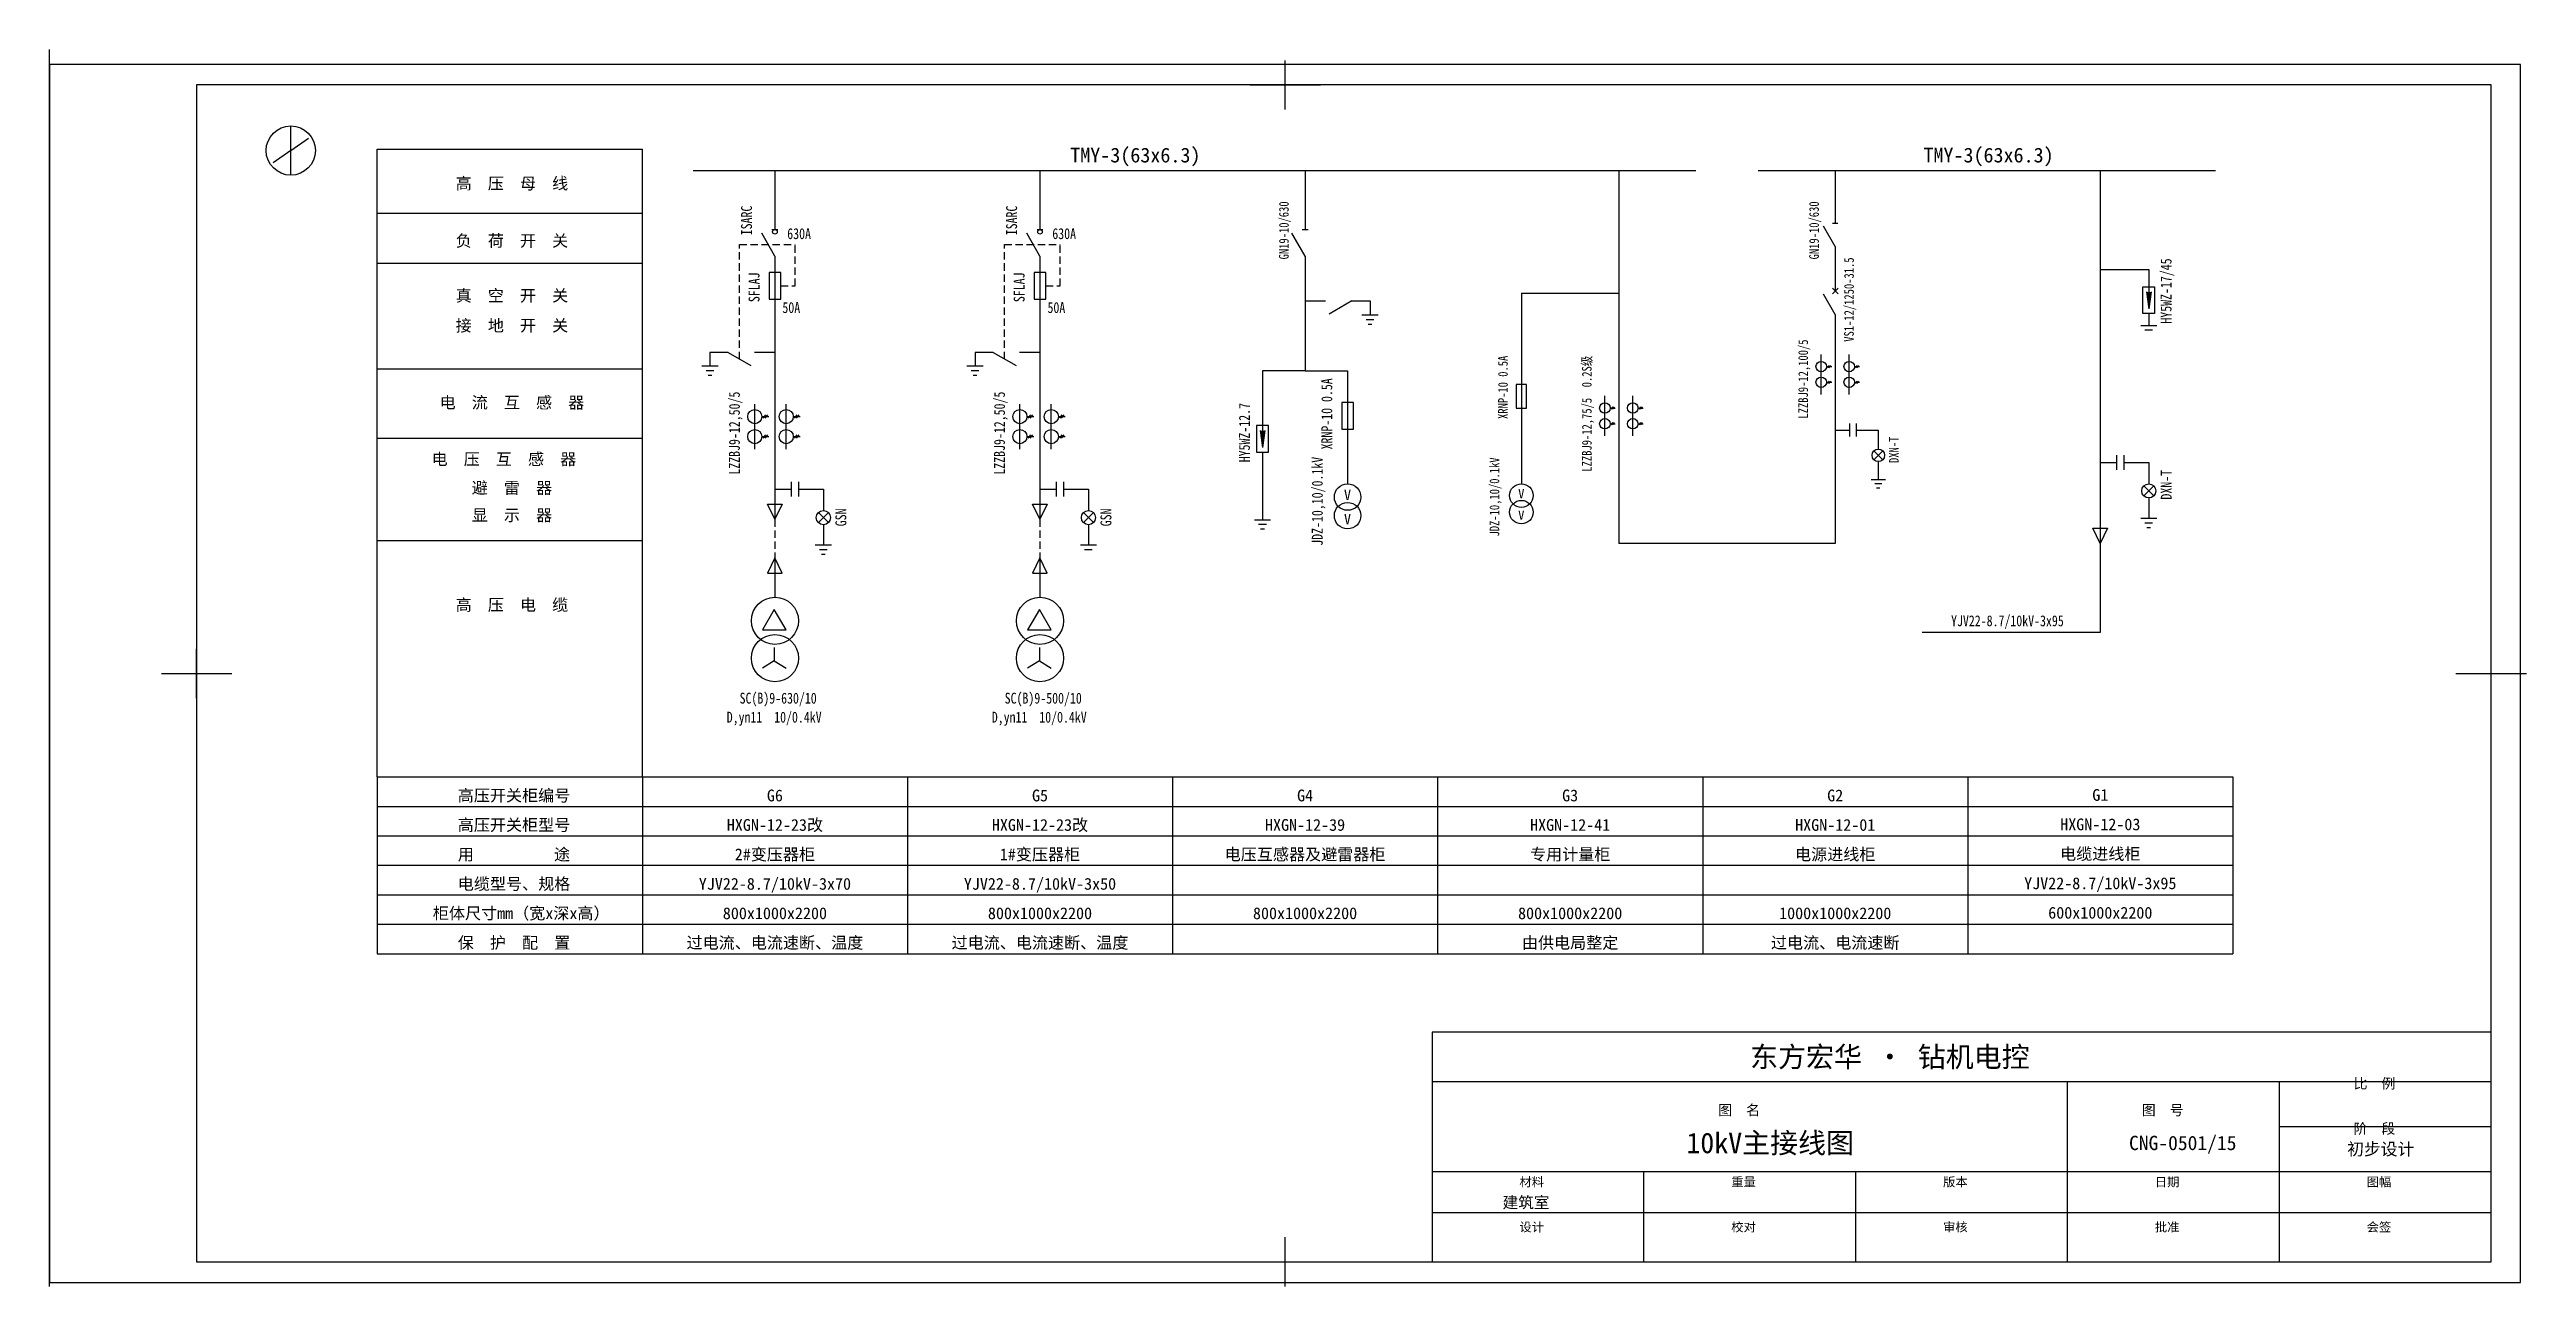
# Model space of a CAD drawing. Extents: x 594600 to 783909, y -252405 to -117187.
# Drawn here: x 594600 to 678697, y -159187 to -117187 of the extents above; entities that cross this region are included whole.
import ezdxf
from ezdxf.enums import TextEntityAlignment as Align

# ---------------------------------------------------------------- set-up
doc = ezdxf.new("R2010")
doc.units = 0
doc.header["$LTSCALE"] = 500
doc.header["$MEASUREMENT"] = 0
doc.linetypes.add('DASHED', pattern=[0.75, 0.5, -0.25])
doc.layers.get('0').update_dxf_attribs({"linetype": 'CONTINUOUS'})
doc.layers.add('HH_TITLE', color=2, linetype='CONTINUOUS')
doc.layers.add('系统', color=7, linetype='CONTINUOUS')
doc.styles.add('HH_CHN', font='simhei.ttf')
doc.styles.add('仿宋', font='', dxfattribs={"width": 0.8})
doc.styles.get('仿宋').set_extended_font_data('仿宋_GB2312')

msp = doc.modelspace()

# ---------------------------------------------------------------- texts
at = {"color": 7, "style": '仿宋'}
for s, height, p in [('TMY-3(63x6.3)', 500, (629254, -121021)), ('TMY-3(63x6.3)', 500, (658222, -121021)), ('高压开关柜编号', 400, (608461, -142715)), ('高压开关柜型号', 400, (608461, -143715)), ('用          途', 400, (608461, -144715)), ('电缆型号、规格', 400, (608461, -145715)), ('柜体尺寸mm（宽x深x高）', 400, (607615, -146715)), ('保\u3000护\u3000配\u3000置', 400, (608461, -147715))]:
    msp.add_text(s, height=height, dxfattribs=at).set_placement(p)
for s, p in [('高\u3000压\u3000母\u3000线', (610299, -121932)), ('负\u3000荷\u3000开\u3000关', (610299, -123879)), ('真\u3000空\u3000开\u3000关', (610299, -125742)), ('接\u3000地\u3000开\u3000关', (610299, -126758)), ('电\u3000流\u3000互\u3000感\u3000器', (610299, -129371)), ('电\u3000压\u3000互\u3000感\u3000器\u3000', (610299, -131293)), ('避\u3000雷\u3000器', (610299, -132268)), ('显\u3000示\u3000器', (610299, -133196)), ('高\u3000压\u3000电\u3000缆', (610299, -136241)), ('G6', (619228, -142715)), ('G5', (628228, -142715)), ('G4', (637228, -142715)), ('G3', (646228, -142715)), ('G2', (655228, -142715)), ('G1', (664228, -142697)), ('HXGN-12-23改', (619228, -143715)), ('HXGN-12-23改', (628228, -143715)), ('HXGN-12-39', (637228, -143715)), ('HXGN-12-41', (646228, -143715)), ('HXGN-12-01', (655228, -143715)), ('HXGN-12-03', (664228, -143697)), ('2#变压器柜', (619228, -144715)), ('1#变压器柜', (628228, -144715)), ('电压互感器及避雷器柜', (637228, -144715)), ('专用计量柜', (646228, -144715)), ('电源进线柜', (655228, -144715)), ('电缆进线柜', (664228, -144697)), ('YJV22-8.7/10kV-3x70', (619228, -145715)), ('YJV22-8.7/10kV-3x50', (628228, -145715)), ('YJV22-8.7/10kV-3x95', (664228, -145697)), ('800x1000x2200', (619228, -146715)), ('800x1000x2200', (628228, -146715)), ('800x1000x2200', (637228, -146715)), ('800x1000x2200', (646228, -146715)), ('1000x1000x2200', (655228, -146715)), ('600x1000x2200', (664228, -146697)), ('过电流、电流速断、温度', (619228, -147715)), ('过电流、电流速断、温度', (628228, -147715)), ('由供电局整定', (646228, -147715)), ('过电流、电流速断', (655228, -147715))]:
    msp.add_text(s, height=400, dxfattribs=at).set_placement(p, align=Align.CENTER)
at = {"style": '仿宋', "width": 0.8}
for s, height, p in [('ISARC', 370, (618449, -123495)), ('ISARC', 370, (627449, -123495)), ('GN19-10/630', 328.89, (636672, -124312)), ('GN19-10/630', 328.89, (654672, -124312)), ('VS1-12/1250-31.5', 328.89, (655859, -127110)), ('HY5WZ-17/45', 370, (666646, -126494)), ('SFLAJ', 370, (618705, -125764)), ('SFLAJ', 370, (627705, -125764)), ('XRNP-10 0.5A', 328.89, (644109, -129731)), ('LZZBJ9-12,75/5  0.2S级', 328.89, (646957, -131520)), ('LZZBJ9-12,100/5', 328.89, (654303, -129717)), ('XRNP-10 0.5A', 370, (638150, -130766)), ('LZZBJ9-12,50/5', 370, (618037, -131622)), ('LZZBJ9-12,50/5', 370, (627037, -131622)), ('HY5WZ-12.7', 370, (635353, -131202)), ('DXN-T', 328.9, (657383, -131227)), ('JDZ-10,10/0.1kV', 370, (637827, -134036)), ('JDZ-10,10/0.1kV', 328.89, (643821, -133721)), ('DXN-T', 370, (666652, -132468)), ('GSN', 370, (621652, -133375)), ('GSN', 370, (630652, -133375))]:
    msp.add_text(s, height=height, rotation=90, dxfattribs=at).set_placement(p)
for s, p in [('630A', (619646, -123623)), ('630A', (628646, -123623)), ('50A', (619482, -126132)), ('50A', (628482, -126132))]:
    msp.add_text(s, height=370, dxfattribs=at).set_placement(p)
at = {"style": '仿宋'}
for height, p in [(350, (638549, -132486)), (311, (644463, -132424)), (311, (644463, -133151)), (350, (638549, -133303))]:
    msp.add_text('V', height=height, dxfattribs=at).set_placement(p)
at = {"color": 7, "style": '仿宋', "width": 0.8}
for s, p in [('YJV22-8.7/10kV-3x95', (659161, -136769)), ('SC(B)9-630/10', (618029, -139396)), ('SC(B)9-500/10', (627029, -139396)), ('D,yn11  10/0.4kV', (617592, -140041)), ('D,yn11  10/0.4kV', (626592, -140041))]:
    msp.add_text(s, height=370, dxfattribs=at).set_placement(p)

# ---------------------------------------------------------------- blocks, each defined once
blk = doc.blocks.new('HH_FRAME_A3_WIDE')
at = {"layer": 'HH_TITLE'}
for p, q in [((301.27, 287), (301.27, 299)), ((292.66, 293), (309.88, 293)), ((58.82, 271), (58.82, 283)), ((58.82, 277), (63.12, 280)), ((58.82, 277), (54.52, 274)), ((35.87, 143.5), (35.87, 155.5)), ((595.37, 143.5), (595.37, 155.5)), ((27.26, 149.5), (44.47, 149.5)), ((586.76, 149.5), (603.98, 149.5)), ((337.14, 50), (595.37, 50)), ((492.08, 28), (492.08, 50)), ((543.73, 28), (543.73, 50)), ((543.73, 39), (595.37, 39)), ((337.14, 28), (595.37, 28)), ((388.79, 18), (388.79, 28)), ((440.43, 18), (440.43, 28)), ((492.08, 18), (492.08, 28)), ((543.73, 18), (543.73, 28)), ((337.14, 18), (595.37, 18)), ((388.79, 6), (388.79, 18)), ((440.43, 6), (440.43, 18)), ((492.08, 6), (492.08, 18)), ((543.73, 6), (543.73, 18)), ((301.27, 0), (301.27, 12)), ((292.66, 6), (309.88, 6))]:
    blk.add_line(p, q, dxfattribs=at)
for points in [[(0, 1), (602.55, 1), (602.55, 298), (0, 298)], [(35.87, 6), (595.37, 6), (595.37, 293), (35.87, 293)], [(337.14, 6), (595.37, 6), (595.37, 62), (337.14, 62)]]:
    blk.add_lwpolyline(points, close=True, dxfattribs=at)
blk.add_circle((58.82, 277), 6, dxfattribs=at)
at = {"layer": 'HH_TITLE', "style": 'HH_CHN'}
for s, height, p in [('东方宏华 · 钻机电控', 5, (414.67, 53.5)), ('比  例', 2.5, (561.81, 48.25)), ('图  名', 2.5, (406.87, 41.75)), ('图  号', 2.5, (510.16, 41.75)), ('阶  段', 2.5, (561.81, 37.25)), ('材料', 2.2, (358.42, 24.4)), ('重量', 2.2, (410.07, 24.4)), ('版本', 2.2, (461.72, 24.4)), ('日期', 2.2, (513.36, 24.4)), ('图幅', 2.2, (565.01, 24.4)), ('设计', 2.2, (358.42, 13.4)), ('校对', 2.2, (410.07, 13.4)), ('审核', 2.2, (461.72, 13.4)), ('批准', 2.2, (513.36, 13.4)), ('会签', 2.2, (565.01, 13.4))]:
    blk.add_text(s, height=height, dxfattribs=at).set_placement(p)
for tag, p, height in [('SCALE', (560.26, 43), 3), ('TITLE', (399.13, 32.5), 5), ('DWG_NO', (507.07, 33.25), 3.5), ('STAGE', (560.26, 32), 3), ('MATERIAL', (354.3, 19.1), 2.8), ('WEIGHT', (405.94, 19.1), 2.8), ('VERSION', (457.59, 19.1), 2.8), ('DATE', (509.24, 19.1), 2.8), ('SHEET', (560.88, 19.1), 2.8), ('DESIGN', (354.3, 8.1), 2.8), ('CHECKED', (405.94, 8.1), 2.8), ('REVIEWED', (457.59, 8.1), 2.8), ('APPROVED', (509.24, 8.1), 2.8), ('COUNTERSIGN', (560.88, 8.1), 2.8)]:
    blk.add_attdef(tag, p, '', height=height, dxfattribs=at)

# ---------------------------------------------------------------- linework, layer by layer
for p, q in [((594600, -159187), (594600, -117187)), ((605728, -141887), (605728, -120575)), ((605728, -120575), (614728, -120575)), ((614728, -141887), (614728, -120575)), ((605728, -122742), (614728, -122742)), ((619228, -124200), (618778, -123421)), ((619127, -123300), (619328, -123300)), ((628228, -124200), (627778, -123421)), ((628127, -123300), (628328, -123300)), ((637228, -124200), (636778, -123421)), ((637127, -123300), (637328, -123300)), ((655228, -123877), (654828, -123184)), ((655138, -123077), (655317, -123077)), ((605728, -124446), (614728, -124446)), ((655133, -125294), (655322, -125483)), ((655133, -125483), (655322, -125294)), ((664228, -124658), (665873, -124658)), ((665873, -124658), (665873, -125987)), ((637228, -125723), (637920, -125723)), ((638820, -125723), (638041, -126173)), ((638820, -125723), (639433, -125723)), ((639433, -125723), (639433, -126195)), ((655228, -126188), (654828, -125495)), ((665793, -125419), (665873, -125987)), ((665954, -125419), (665873, -125987)), ((639159, -126195), (639707, -126195)), ((639303, -126351), (639565, -126351)), ((639370, -126508), (639498, -126508)), ((666147, -126563), (665600, -126563)), ((666003, -126720), (665741, -126720)), ((665873, -126149), (665873, -126563)), ((617635, -127471), (617022, -127471)), ((617022, -127471), (617022, -127943)), ((617635, -127471), (618415, -127921)), ((619228, -127471), (618535, -127471)), ((626635, -127471), (626022, -127471)), ((626022, -127471), (626022, -127943)), ((626635, -127471), (627415, -127921)), ((628228, -127471), (627535, -127471)), ((654753, -128900), (654753, -127537)), ((655702, -128900), (655702, -127537)), ((605728, -128029), (614728, -128029)), ((617296, -127943), (616749, -127943)), ((617152, -128099), (616890, -128099)), ((617085, -128256), (616957, -128256)), ((626296, -127943), (625749, -127943)), ((626152, -128099), (625890, -128099)), ((626085, -128256), (625957, -128256)), ((654931, -127952), (655107, -127952)), ((654931, -128485), (655107, -128485)), ((654965, -127994), (655031, -127910)), ((654965, -128527), (655031, -128443)), ((655012, -127994), (655078, -127910)), ((655012, -128527), (655078, -128443)), ((655879, -127952), (656055, -127952)), ((655879, -128485), (656055, -128485)), ((655913, -127994), (655979, -127910)), ((655913, -128527), (655979, -128443)), ((655960, -127994), (656026, -127910)), ((655960, -128527), (656026, -128443)), ((618544, -130758), (618544, -129225)), ((619611, -130758), (619611, -129225)), ((627544, -130758), (627544, -129225)), ((628611, -130758), (628611, -129225)), ((647408, -130307), (647408, -128944)), ((647585, -129359), (647761, -129359)), ((647619, -129401), (647685, -129317)), ((647666, -129401), (647732, -129317)), ((648356, -130307), (648356, -128944)), ((648534, -129359), (648709, -129359)), ((648567, -129401), (648633, -129317)), ((648615, -129401), (648681, -129317)), ((618784, -129651), (619021, -129651)), ((618784, -130331), (619021, -130331)), ((618829, -129708), (618918, -129595)), ((618829, -130388), (618918, -130275)), ((618894, -129708), (618983, -129595)), ((618894, -130388), (618983, -130275)), ((619851, -129651), (620088, -129651)), ((619851, -130331), (620088, -130331)), ((619896, -129708), (619985, -129595)), ((619896, -130388), (619985, -130275)), ((619960, -129708), (620049, -129595)), ((619960, -130388), (620049, -130275)), ((627784, -129651), (628021, -129651)), ((627784, -130331), (628021, -130331)), ((627829, -129708), (627918, -129595)), ((627829, -130388), (627918, -130275)), ((627894, -129708), (627983, -129595)), ((627894, -130388), (627983, -130275)), ((628851, -129651), (629088, -129651)), ((628851, -130331), (629088, -130331)), ((628896, -129708), (628985, -129595)), ((628896, -130388), (628985, -130275)), ((628960, -129708), (629049, -129595)), ((628960, -130388), (629049, -130275)), ((635701, -130128), (635782, -130695)), ((635863, -130128), (635782, -130695)), ((647585, -129893), (647761, -129893)), ((647619, -129935), (647685, -129850)), ((647666, -129935), (647732, -129850)), ((648534, -129893), (648709, -129893)), ((648567, -129935), (648633, -129850)), ((648615, -129935), (648681, -129850)), ((655228, -130106), (655725, -130106)), ((655725, -130328), (655725, -129883)), ((655947, -130328), (655947, -129883)), ((655947, -130106), (656691, -130106)), ((656691, -130106), (656691, -130752)), ((605728, -130379), (614728, -130379)), ((656540, -131116), (656841, -130814)), ((656841, -131116), (656540, -130814)), ((656691, -131179), (656691, -131799)), ((664787, -131457), (664787, -130957)), ((665037, -131457), (665037, -130957)), ((619787, -132364), (619787, -131864)), ((620037, -132364), (620037, -131864)), ((628787, -132364), (628787, -131864)), ((629037, -132364), (629037, -131864)), ((656934, -131799), (656447, -131799)), ((656806, -131938), (656573, -131938)), ((664228, -131207), (664787, -131207)), ((665037, -131207), (665873, -131207)), ((666043, -132344), (665704, -132005)), ((665704, -132344), (666043, -132005)), ((665873, -131207), (665873, -131934)), ((619228, -133138), (618979, -132619)), ((618979, -132619), (619476, -132619)), ((619228, -132114), (619787, -132114)), ((619476, -132619), (619228, -133138)), ((620037, -132114), (620873, -132114)), ((620873, -132114), (620873, -132841)), ((628228, -133138), (627979, -132619)), ((627979, -132619), (628476, -132619)), ((628228, -132114), (628787, -132114)), ((628476, -132619), (628228, -133138)), ((629037, -132114), (629873, -132114)), ((629873, -132114), (629873, -132841)), ((656747, -132077), (656632, -132077)), ((665873, -132414), (665873, -133112)), ((621043, -133251), (620704, -132912)), ((620704, -133251), (621043, -132912)), ((620873, -133321), (620873, -134020)), ((630043, -133251), (629704, -132912)), ((629704, -133251), (630043, -132912)), ((629873, -133321), (629873, -134020)), ((635508, -133151), (636056, -133151)), ((635652, -133308), (635914, -133308)), ((635719, -133464), (635847, -133464)), ((664228, -133960), (663979, -133441)), ((663979, -133441), (664476, -133441)), ((664476, -133441), (664228, -133960)), ((666147, -133112), (665600, -133112)), ((666003, -133269), (665741, -133269)), ((665936, -133426), (665808, -133426)), ((605728, -133862), (614728, -133862)), ((619228, -134450), (618979, -134969)), ((619476, -134969), (619228, -134450)), ((621147, -134020), (620600, -134020)), ((621003, -134176), (620741, -134176)), ((620936, -134333), (620808, -134333)), ((628228, -134450), (627979, -134969)), ((628476, -134969), (628228, -134450)), ((630147, -134020), (629600, -134020)), ((630003, -134176), (629741, -134176)), ((618979, -134969), (619476, -134969)), ((627979, -134969), (628476, -134969)), ((619207, -136196), (618806, -136891)), ((619609, -136891), (619207, -136196)), ((628207, -136196), (627806, -136891)), ((628609, -136891), (628207, -136196)), ((618806, -136891), (619609, -136891)), ((627806, -136891), (628609, -136891)), ((605728, -141887), (605728, -147887)), ((605728, -141887), (668728, -141887)), ((614728, -141887), (614728, -147887)), ((623728, -141887), (623728, -147887)), ((623728, -141887), (623728, -146887)), ((632728, -141887), (632728, -147887)), ((632728, -141887), (632728, -146887)), ((641728, -141887), (641728, -147887)), ((650728, -141887), (650728, -147887)), ((659728, -141887), (659728, -147887)), ((668728, -141887), (668728, -147887)), ((605728, -142887), (668728, -142887)), ((605728, -143887), (668728, -143887)), ((605728, -144887), (668728, -144887)), ((605728, -145887), (668728, -145887)), ((605728, -146887), (668728, -146887)), ((605728, -147887), (668728, -147887))]:
    msp.add_line(p, q)
at = {"color": 5}
for p, q in [((616453, -121293), (650495, -121293)), ((652617, -121293), (668139, -121293))]:
    msp.add_line(p, q, dxfattribs=at)
at = {"color": 0, "linetype": 'DASHED'}
for p, q in [((618025, -127696), (618025, -123811)), ((618025, -123811), (619915, -123811)), ((619915, -125213), (619915, -123811)), ((627025, -127696), (627025, -123811)), ((627025, -123811), (628915, -123811)), ((628915, -125213), (628915, -123811)), ((619428, -125213), (619915, -125213)), ((628428, -125213), (628915, -125213))]:
    msp.add_line(p, q, dxfattribs=at)
at = {"color": 6, "linetype": 'DASHED'}
for p, q in [((619228, -133138), (619228, -134450)), ((628228, -133138), (628228, -134450))]:
    msp.add_line(p, q, dxfattribs=at)
at = {"color": 7}
for p, q in [((619207, -137495), (619207, -137943)), ((628207, -137495), (628207, -137943)), ((619207, -137943), (618806, -138190)), ((619207, -137943), (619609, -138190)), ((628207, -137943), (627806, -138190)), ((628207, -137943), (628609, -138190))]:
    msp.add_line(p, q, dxfattribs=at)
for points in [[(619028, -125663), (619428, -125663), (619428, -124763), (619028, -124763)], [(628028, -125663), (628428, -125663), (628428, -124763), (628028, -124763)], [(666073, -126149), (665673, -126149), (665673, -125249), (666073, -125249)], [(644396, -129361), (644751, -129361), (644751, -128561), (644396, -128561)], [(638473, -130075), (638873, -130075), (638873, -129175), (638473, -129175)], [(635582, -130857), (635982, -130857), (635982, -129957), (635582, -129957)]]:
    msp.add_lwpolyline(points, close=True)
for centre, radius in [((619228, -123377), 76.7), ((628228, -123377), 76.7), ((654753, -127952), 178), ((655702, -127952), 178), ((654753, -128485), 178), ((655702, -128485), 178), ((618544, -129651), 240), ((619611, -129651), 240), ((627544, -129651), 240), ((628611, -129651), 240), ((647408, -129359), 178), ((648356, -129359), 178), ((618544, -130331), 240), ((619611, -130331), 240), ((627544, -130331), 240), ((628611, -130331), 240), ((647408, -129893), 178), ((648356, -129893), 178), ((656691, -130965), 213), ((638673, -132382), 450), ((644573, -132332), 400), ((665873, -132174), 240), ((620873, -133081), 240), ((629873, -133081), 240), ((638673, -133014), 450), ((644573, -132894), 400)]:
    msp.add_circle(centre, radius)
for centre in [(619228, -136585), (628228, -136585), (619228, -137853), (628228, -137853)]:
    msp.add_circle(centre, 800, dxfattribs=at)
for points in [[(665954, -125419), (665793, -125419), (665873, -125987)], [(635701, -130128), (635863, -130128), (635782, -130695)]]:
    msp.add_solid(points)
at = {"layer": '系统', "color": 6}
for p, q in [((619228, -121293), (619228, -123300)), ((628228, -121293), (628228, -123300)), ((637228, -121293), (637228, -123300)), ((647882, -121293), (647882, -133960)), ((655228, -121293), (655228, -123077)), ((664228, -121293), (664228, -136986)), ((619228, -124200), (619228, -133138)), ((628228, -124200), (628228, -133138)), ((637228, -124200), (637228, -128097)), ((655228, -123877), (655228, -125388)), ((644573, -125457), (644573, -131932)), ((644573, -125457), (647882, -125457)), ((655228, -126188), (655228, -133960)), ((635782, -128097), (635782, -130695)), ((637228, -128097), (635782, -128097)), ((637228, -128097), (638673, -128097)), ((638673, -128097), (638673, -131932)), ((635782, -130857), (635782, -133151)), ((619228, -134450), (619228, -135785)), ((628228, -134450), (628228, -135785)), ((655228, -133960), (647882, -133960)), ((664228, -136986), (658176, -136986))]:
    msp.add_line(p, q, dxfattribs=at)

# ---------------------------------------------------------------- block references
at = {"xscale": 139.2384105960267, "yscale": 139.2384105960267, "zscale": 139.2384105960267}
msp.add_blockref('HH_FRAME_A3_WIDE', (594600, -159187), dxfattribs=at).add_auto_attribs({'TITLE': '10kV主接线图', 'DWG_NO': 'CNG-0501/15', 'STAGE': '初步设计', 'MATERIAL': '建筑室'})

msp.set_redraw_order([(e.dxf.handle, doc.entitydb.next_handle()) for e in msp.query("TEXT MTEXT ATTDEF DIMENSION ARC_DIMENSION")])  # texts and dimensions are drawn at this point

doc.saveas('drawing.dxf')
